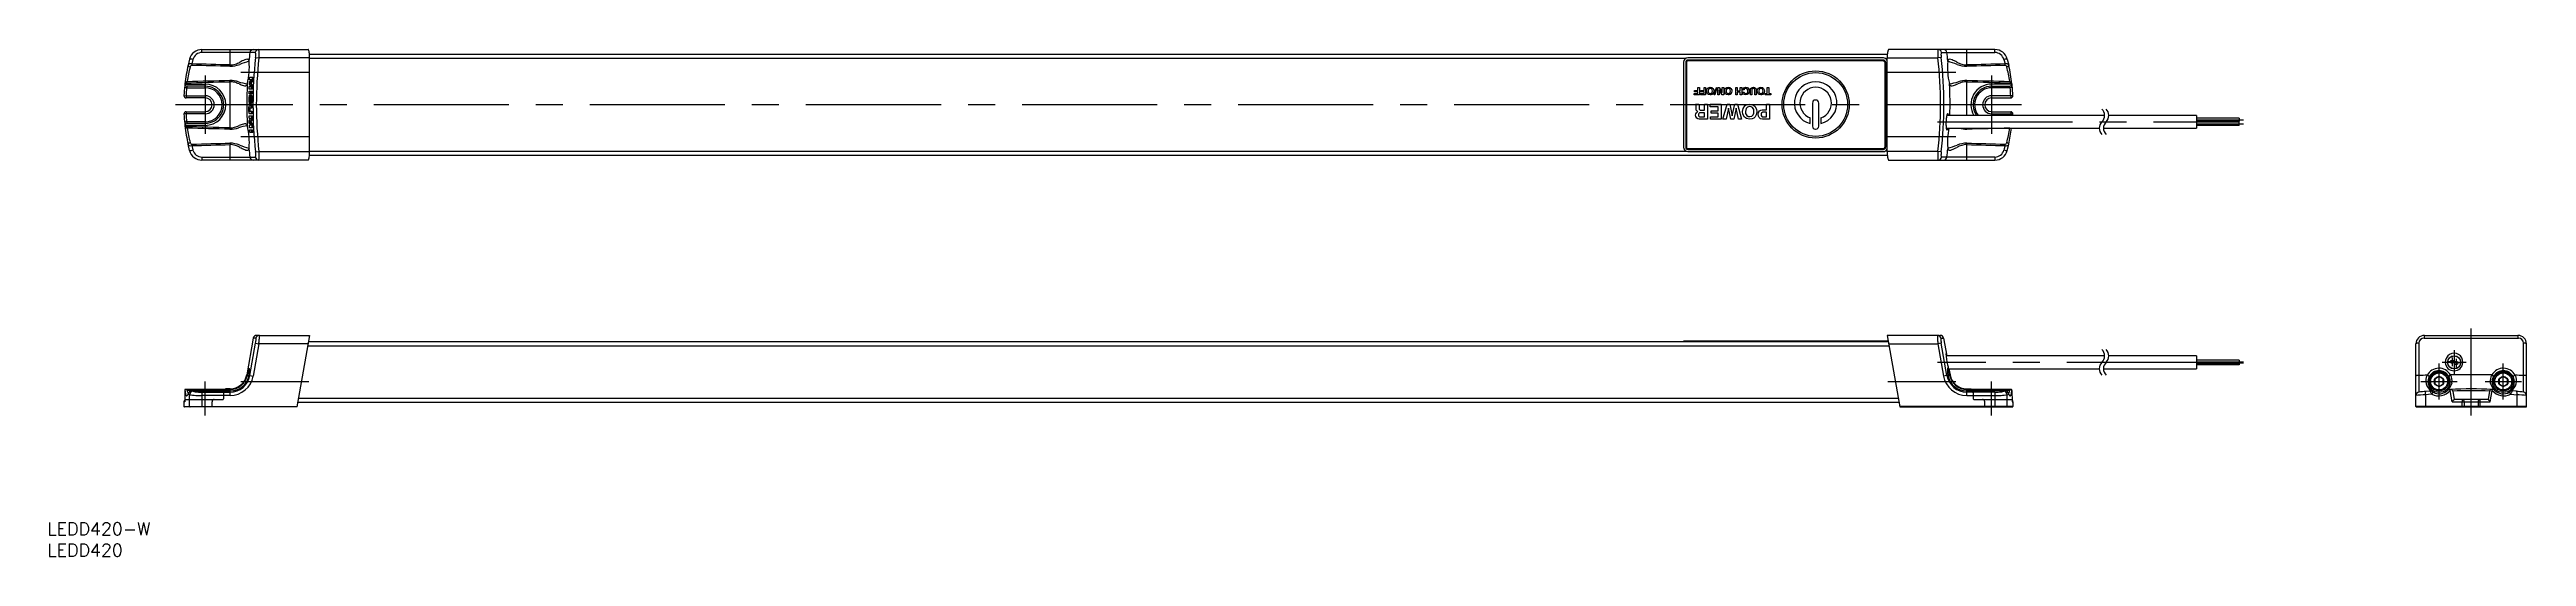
# Model space of a CAD drawing. Extents: x 1 to 583, y 0 to 119.
import ezdxf

# ---------------------------------------------------------------- set-up
doc = ezdxf.new("R2010")
doc.units = 0
doc.linetypes.add('CENTER', pattern=[50.8, 31.75, -6.35, 6.35, -6.35])
doc.linetypes.add('DASHED', pattern=[19.05, 12.7, -6.35])
doc.layers.get('0').update_dxf_attribs({"linetype": 'CONTINUOUS'})
doc.layers.add('CENTER', color=1, linetype='CENTER')
doc.styles.get("Standard").update_dxf_attribs({"font": 'txt.shx', "height": 3, "bigfont": 'bigfont.shx'})

# ---------------------------------------------------------------- blocks, each defined once
blk = doc.blocks.new('*U8')
at = {"color": 7, "linetype": 'CONTINUOUS'}
blk.add_text('LEDD420-W', height=3, dxfattribs=at).set_placement((0, 5))
blk = doc.blocks.new('*U9')
at = {"color": 7, "linetype": 'CONTINUOUS'}
blk.add_text('LEDD420', height=3, dxfattribs=at).set_placement((0, 0))

msp = doc.modelspace()

# ---------------------------------------------------------------- linework, layer by layer
at = {"color": 7, "linetype": 'CONTINUOUS'}
for p, q in [((33.44, 117.03), (33.08, 115.56)), ((34.22, 116.91), (33.96, 115.88)), ((36.34, 119.27), (61.3, 119.27)), ((36.34, 118.56), (36.34, 119.27)), ((48.9, 118.56), (36.34, 118.56)), ((42.95, 115.64), (42.95, 119.27)), ((47.4, 116.51), (47.41, 116.61)), ((47.41, 116.43), (47.4, 116.51)), ((48.96, 117.36), (49.75, 117.27)), ((61.66, 117.27), (49.75, 117.27)), ((61.62, 118.17), (432.6, 118.17)), ((61.66, 95.27), (61.66, 117.27)), ((385.24, 117.17), (61.66, 117.17)), ((431.68, 117.27), (385.68, 117.27)), ((431.68, 116.77), (385.68, 116.77)), ((431.68, 116.57), (385.68, 116.57)), ((432.12, 117.17), (432.56, 117.17)), ((432.56, 117.27), (444.47, 117.27)), ((432.56, 95.27), (432.56, 117.27)), ((457.87, 119.27), (432.91, 119.27)), ((445.25, 117.36), (444.47, 117.27)), ((445.32, 118.56), (457.87, 118.56)), ((446.8, 116.43), (446.81, 116.51)), ((446.81, 116.51), (446.81, 116.61)), ((451.27, 115.64), (451.27, 119.27)), ((457.87, 118.56), (457.87, 119.27)), ((460, 116.91), (460.25, 115.88)), ((460.77, 117.03), (461.13, 115.56)), ((32.35, 111.16), (32.35, 111.13)), ((32.35, 111.13), (37.11, 111.13)), ((33.08, 115.56), (33.08, 115.5)), ((33.08, 115.5), (33.11, 115.45)), ((33.11, 115.45), (33.15, 115.4)), ((33.15, 115.4), (33.2, 115.35)), ((33.2, 115.35), (33.28, 115.3)), ((33.28, 115.3), (33.37, 115.26)), ((33.37, 115.26), (33.46, 115.23)), ((33.46, 115.23), (33.56, 115.2)), ((37.11, 110.27), (37.11, 111.13)), ((42.95, 100.83), (42.95, 111.7)), ((47.5, 111.11), (47.52, 111.6)), ((47.92, 110.54), (47.5, 111.11)), ((47.52, 111.6), (47.99, 112.17)), ((47.55, 112.17), (47.59, 112.75)), ((47.99, 112.17), (47.55, 112.17)), ((47.59, 112.75), (48.29, 112.75)), ((48.08, 111.81), (47.67, 111.36)), ((47.67, 111.36), (48.04, 110.89)), ((47.82, 111.36), (47.67, 111.36)), ((48.23, 111.81), (47.82, 111.36)), ((47.82, 111.36), (48.19, 110.89)), ((48, 109.95), (48.04, 110.89)), ((48.19, 110.89), (48.04, 110.89)), ((48.14, 112.75), (48.08, 111.81)), ((48.23, 111.81), (48.08, 111.81)), ((48.19, 110.89), (48.15, 109.95)), ((48.29, 112.75), (48.23, 111.81)), ((384.68, 116.27), (384.68, 96.27)), ((385.18, 116.27), (385.18, 96.27)), ((385.38, 116.27), (385.38, 96.27)), ((431.98, 116.27), (431.98, 96.27)), ((432.18, 116.27), (432.18, 96.27)), ((451.27, 103.77), (451.27, 111.7)), ((461.86, 111.13), (457.11, 111.13)), ((457.11, 110.27), (457.11, 111.13)), ((460.75, 115.23), (460.65, 115.2)), ((460.85, 115.26), (460.75, 115.23)), ((460.94, 115.3), (460.85, 115.26)), ((461.01, 115.35), (460.94, 115.3)), ((461.07, 115.4), (461.01, 115.35)), ((461.11, 115.45), (461.07, 115.4)), ((461.13, 115.5), (461.11, 115.45)), ((461.13, 115.56), (461.13, 115.5)), ((461.87, 111.16), (461.86, 111.13)), ((32.11, 108.42), (32.61, 108.39)), ((32.61, 108.39), (37.11, 108.39)), ((32.61, 108.39), (32.61, 107.89)), ((37.11, 107.89), (32.61, 107.89)), ((32.8, 110.27), (32.75, 110.27)), ((32.8, 110.27), (37.11, 110.27)), ((37.11, 110.61), (32.84, 110.61)), ((37.11, 108.39), (37.11, 107.89)), ((47.39, 107.74), (47.38, 107.49)), ((47.38, 107.49), (47.4, 106.92)), ((47.38, 105.55), (47.39, 105.67)), ((47.38, 105.11), (47.38, 105.55)), ((47.39, 104.73), (47.38, 105.11)), ((47.43, 108.25), (47.39, 107.94)), ((47.39, 107.94), (47.39, 107.74)), ((47.39, 105.67), (47.41, 105.81)), ((47.4, 106.92), (47.41, 106.78)), ((47.41, 106.78), (47.44, 106.57)), ((47.41, 105.81), (47.42, 105.91)), ((47.42, 108.87), (47.43, 109.5)), ((48.12, 108.87), (47.42, 108.87)), ((47.42, 105.91), (47.49, 106.09)), ((47.43, 109.5), (48.13, 109.5)), ((47.45, 108.39), (47.43, 108.27)), ((47.43, 108.27), (47.43, 108.25)), ((47.44, 106.57), (47.47, 106.51)), ((47.45, 109.95), (47.47, 110.54)), ((48.15, 109.95), (47.45, 109.95)), ((47.48, 108.47), (47.45, 108.39)), ((47.46, 107.57), (47.47, 107.64)), ((47.46, 107.49), (47.46, 107.57)), ((47.46, 107.35), (47.46, 107.49)), ((47.47, 107.23), (47.46, 107.35)), ((47.47, 105.33), (47.46, 105.26)), ((47.46, 105.26), (47.46, 105.19)), ((47.46, 105.19), (47.46, 105.14)), ((47.46, 105.14), (47.46, 105.04)), ((47.46, 105.04), (47.47, 104.98)), ((47.47, 110.54), (47.92, 110.54)), ((47.47, 107.64), (47.48, 107.77)), ((47.49, 107.13), (47.47, 107.23)), ((47.47, 106.51), (47.52, 106.44)), ((47.49, 105.43), (47.47, 105.33)), ((47.47, 104.98), (47.47, 104.92)), ((47.47, 104.92), (47.49, 104.84)), ((47.62, 104.92), (47.47, 104.92)), ((47.56, 108.54), (47.48, 108.47)), ((47.48, 107.77), (47.49, 107.84)), ((47.49, 107.84), (47.52, 107.89)), ((47.51, 107.11), (47.49, 107.13)), ((47.49, 106.09), (47.55, 106.13)), ((47.52, 105.48), (47.49, 105.43)), ((47.64, 105.43), (47.49, 105.43)), ((47.49, 104.84), (47.5, 104.79)), ((47.54, 107.11), (47.51, 107.11)), ((47.52, 107.89), (47.55, 107.9)), ((47.52, 106.44), (47.56, 106.44)), ((47.52, 106.44), (47.69, 106.44)), ((47.55, 105.49), (47.52, 105.48)), ((47.56, 107.14), (47.54, 107.11)), ((47.57, 107.9), (47.55, 107.9)), ((47.55, 106.13), (48.08, 106.13)), ((48.09, 105.49), (47.55, 105.49)), ((47.56, 108.54), (47.58, 108.54)), ((47.58, 107.21), (47.56, 107.14)), ((47.56, 106.44), (47.6, 106.48)), ((47.57, 107.9), (47.58, 108.54)), ((47.64, 107.9), (47.57, 107.9)), ((47.58, 108.54), (47.73, 108.54)), ((47.59, 107.32), (47.58, 107.21)), ((47.62, 107.63), (47.59, 107.32)), ((47.6, 106.48), (47.63, 106.58)), ((47.62, 107.59), (47.61, 107.49)), ((47.62, 105.33), (47.61, 105.26)), ((47.61, 105.26), (47.61, 105.19)), ((47.61, 105.19), (47.61, 105.14)), ((47.61, 105.14), (47.61, 105.04)), ((47.61, 105.04), (47.62, 104.97)), ((47.65, 107.94), (47.62, 107.63)), ((47.63, 107.79), (47.62, 107.69)), ((47.62, 107.69), (47.62, 107.59)), ((47.64, 105.43), (47.62, 105.33)), ((47.62, 104.97), (47.62, 104.92)), ((47.62, 104.92), (47.64, 104.84)), ((47.63, 106.58), (47.66, 106.75)), ((47.67, 105.48), (47.64, 105.43)), ((47.64, 104.84), (47.66, 104.79)), ((47.67, 108.15), (47.65, 107.94)), ((47.66, 106.75), (47.69, 107.03)), ((47.71, 108.37), (47.67, 108.15)), ((47.71, 106.44), (47.67, 106.44)), ((47.7, 105.49), (47.67, 105.48)), ((47.69, 107.03), (47.73, 107.52)), ((47.69, 107.03), (47.78, 107.03)), ((47.75, 108.46), (47.71, 108.37)), ((47.75, 106.48), (47.71, 106.44)), ((47.73, 108.54), (47.73, 108.41)), ((47.73, 107.52), (47.74, 107.6)), ((47.73, 107.52), (47.87, 107.53)), ((47.74, 107.67), (47.75, 107.74)), ((47.74, 107.6), (47.74, 107.67)), ((47.8, 108.49), (47.75, 108.46)), ((47.75, 107.74), (47.77, 107.81)), ((47.78, 106.57), (47.75, 106.48)), ((47.77, 107.81), (47.82, 107.85)), ((47.83, 107.19), (47.78, 107.15)), ((47.78, 107.15), (47.78, 106.54)), ((47.79, 106.54), (47.78, 106.54)), ((47.79, 106.54), (47.86, 106.61)), ((47.95, 106.54), (47.79, 106.54)), ((47.8, 108.87), (47.82, 109.5)), ((47.83, 108.49), (47.8, 108.49)), ((47.96, 108.49), (47.8, 108.49)), ((47.82, 107.85), (47.85, 107.79)), ((47.85, 108.47), (47.83, 108.49)), ((47.85, 107.25), (47.83, 107.19)), ((47.85, 108.87), (47.87, 109.5)), ((47.89, 108.39), (47.85, 108.47)), ((47.85, 107.79), (47.86, 107.71)), ((47.86, 107.31), (47.85, 107.25)), ((47.86, 107.71), (47.87, 107.64)), ((47.87, 107.43), (47.86, 107.37)), ((47.86, 107.37), (47.86, 107.31)), ((47.86, 106.61), (47.89, 106.69)), ((47.87, 107.64), (47.87, 107.57)), ((47.87, 107.57), (47.87, 107.5)), ((47.87, 107.5), (47.87, 107.43)), ((47.89, 108.39), (48.04, 108.39)), ((47.89, 108.38), (47.89, 108.39)), ((47.92, 108.23), (47.89, 108.38)), ((47.89, 108.38), (48.04, 108.38)), ((47.89, 106.69), (47.91, 106.8)), ((47.91, 106.81), (47.94, 107.1)), ((47.91, 106.8), (47.91, 106.81)), ((47.91, 106.81), (48.06, 106.81)), ((47.91, 106.8), (48.06, 106.8)), ((47.94, 108.03), (47.92, 108.23)), ((47.93, 105.49), (47.93, 106.13)), ((47.95, 107.78), (47.94, 108.03)), ((47.94, 107.1), (47.95, 107.5)), ((47.95, 107.5), (47.95, 107.78)), ((47.95, 107.5), (48.1, 107.5)), ((48.01, 106.61), (47.95, 106.54)), ((47.98, 109.5), (47.96, 108.87)), ((47.96, 108.49), (48, 108.47)), ((48, 108.47), (48.04, 108.39)), ((48.04, 106.69), (48.01, 106.61)), ((48.04, 108.39), (48.04, 108.38)), ((48.04, 108.38), (48.07, 108.24)), ((48.06, 106.8), (48.04, 106.69)), ((48.09, 107.1), (48.06, 106.81)), ((48.06, 106.81), (48.06, 106.8)), ((48.07, 108.24), (48.09, 108.03)), ((48.08, 106.13), (48.09, 105.49)), ((48.09, 108.03), (48.1, 107.79)), ((48.1, 107.5), (48.09, 107.1)), ((48.1, 107.79), (48.1, 107.5)), ((48.13, 109.5), (48.12, 108.87)), ((387.18, 108.6), (387.18, 108.89)), ((387.18, 108.89), (388.04, 108.89)), ((388.4, 108.6), (387.18, 108.6)), ((387.28, 109.31), (387.28, 109.59)), ((387.28, 109.59), (388.04, 109.59)), ((388.04, 109.31), (387.28, 109.31)), ((387.5, 106.25), (387.5, 106.39)), ((387.5, 106.39), (388.26, 106.39)), ((387.57, 106.16), (387.5, 106.25)), ((387.61, 106), (387.57, 106.16)), ((387.65, 105.14), (387.61, 106)), ((387.68, 105.01), (387.65, 105.14)), ((387.87, 104.8), (387.68, 105.01)), ((388.04, 109.59), (388.04, 110.36)), ((388.04, 110.36), (388.4, 110.36)), ((388.04, 108.89), (388.04, 109.31)), ((388.26, 106.39), (388.33, 106.16)), ((388.33, 106.16), (388.36, 105.98)), ((388.36, 105.98), (388.36, 105.44)), ((388.36, 105.44), (388.37, 105.26)), ((388.37, 105.26), (388.42, 105.12)), ((388.4, 110.36), (388.4, 108.6)), ((388.42, 105.12), (388.5, 105.04)), ((388.5, 105.04), (388.6, 105)), ((388.6, 105), (388.78, 104.98)), ((388.63, 108.6), (388.63, 108.89)), ((388.63, 108.89), (389.5, 108.89)), ((389.85, 108.6), (388.63, 108.6)), ((388.73, 109.31), (388.73, 109.59)), ((388.73, 109.59), (389.5, 109.59)), ((389.5, 109.31), (388.73, 109.31)), ((388.78, 104.98), (389.64, 104.98)), ((389.5, 109.59), (389.5, 110.36)), ((389.5, 110.36), (389.85, 110.36)), ((389.5, 108.89), (389.5, 109.31)), ((389.64, 104.98), (389.64, 106.39)), ((389.64, 106.39), (390.34, 106.39)), ((389.85, 110.36), (389.85, 108.6)), ((390.12, 109.5), (390.18, 109.87)), ((390.15, 109.2), (390.12, 109.5)), ((390.33, 108.87), (390.15, 109.2)), ((390.18, 109.87), (390.4, 110.19)), ((390.56, 108.68), (390.33, 108.87)), ((390.34, 106.39), (390.34, 102.86)), ((390.4, 110.19), (390.66, 110.34)), ((390.54, 109.87), (390.45, 109.51)), ((390.45, 109.51), (390.48, 109.26)), ((390.48, 109.26), (390.6, 109.05)), ((390.7, 110.04), (390.54, 109.87)), ((390.94, 108.6), (390.56, 108.68)), ((390.6, 109.05), (390.77, 108.94)), ((390.66, 110.34), (390.95, 110.39)), ((390.93, 110.1), (390.7, 110.04)), ((390.77, 108.94), (390.96, 108.91)), ((390.92, 105.81), (390.92, 106.39)), ((390.92, 106.39), (393.52, 106.39)), ((392.81, 105.81), (390.92, 105.81)), ((391.13, 110.07), (390.93, 110.1)), ((391.1, 108.61), (390.94, 108.6)), ((390.95, 110.39), (391.34, 110.31)), ((390.96, 108.91), (391.2, 108.96)), ((391.26, 108.65), (391.1, 108.61)), ((391.3, 109.96), (391.13, 110.07)), ((391.14, 104.27), (391.14, 104.84)), ((391.14, 104.84), (392.81, 104.84)), ((391.2, 108.96), (391.37, 109.13)), ((391.4, 108.72), (391.26, 108.65)), ((391.43, 109.75), (391.3, 109.96)), ((391.34, 110.31), (391.58, 110.12)), ((391.37, 109.13), (391.44, 109.31)), ((391.59, 108.88), (391.4, 108.72)), ((391.46, 109.5), (391.43, 109.75)), ((391.44, 109.31), (391.46, 109.5)), ((391.58, 110.12), (391.76, 109.79)), ((391.73, 109.13), (391.59, 108.88)), ((391.79, 109.49), (391.73, 109.13)), ((391.76, 109.79), (391.79, 109.49)), ((391.89, 108.64), (392.39, 110.36)), ((392.03, 108.64), (391.89, 108.64)), ((392.53, 110.36), (392.03, 108.64)), ((392.39, 110.36), (392.53, 110.36)), ((392.7, 108.6), (392.7, 110.36)), ((392.7, 110.36), (393.05, 110.36)), ((393.05, 108.6), (392.7, 108.6)), ((392.81, 104.84), (392.81, 105.81)), ((393.05, 110.36), (393.75, 109.12)), ((393.75, 108.6), (393.05, 109.8)), ((393.05, 109.8), (393.05, 108.6)), ((393.52, 106.39), (393.52, 102.86)), ((393.75, 109.12), (393.75, 110.36)), ((393.75, 110.36), (394.11, 110.36)), ((394.11, 108.6), (393.75, 108.6)), ((393.95, 102.86), (394.92, 106.39)), ((394.11, 110.36), (394.11, 108.6)), ((394.35, 109.5), (394.41, 109.87)), ((394.39, 109.2), (394.35, 109.5)), ((394.56, 108.87), (394.39, 109.2)), ((394.41, 109.87), (394.63, 110.19)), ((394.8, 108.68), (394.56, 108.87)), ((394.63, 110.19), (394.89, 110.34)), ((394.77, 109.87), (394.68, 109.51)), ((394.68, 109.51), (394.71, 109.26)), ((395.24, 105.5), (394.7, 102.86)), ((394.71, 109.26), (394.84, 109.05)), ((394.94, 110.04), (394.77, 109.87)), ((395.17, 108.6), (394.8, 108.68)), ((394.84, 109.05), (395, 108.94)), ((394.89, 110.34), (395.19, 110.39)), ((394.92, 106.39), (395.56, 106.39)), ((395.17, 110.1), (394.94, 110.04)), ((395, 108.94), (395.19, 108.91)), ((395.36, 110.07), (395.17, 110.1)), ((395.33, 108.61), (395.17, 108.6)), ((395.19, 110.39), (395.57, 110.31)), ((395.19, 108.91), (395.43, 108.96)), ((395.76, 102.86), (395.24, 105.5)), ((395.49, 108.65), (395.33, 108.61)), ((395.53, 109.96), (395.36, 110.07)), ((395.43, 108.96), (395.6, 109.13)), ((395.64, 108.72), (395.49, 108.65)), ((395.66, 109.75), (395.53, 109.96)), ((395.56, 106.39), (396.14, 103.67)), ((395.57, 110.31), (395.81, 110.12)), ((395.6, 109.13), (395.67, 109.31)), ((395.82, 108.88), (395.64, 108.72)), ((395.69, 109.5), (395.66, 109.75)), ((395.67, 109.31), (395.69, 109.5)), ((395.81, 110.12), (395.99, 109.79)), ((395.97, 109.13), (395.82, 108.88)), ((396.03, 109.49), (395.97, 109.13)), ((395.99, 109.79), (396.03, 109.49)), ((396.14, 103.67), (396.72, 106.39)), ((397.03, 105.47), (396.51, 102.86)), ((396.72, 106.39), (397.36, 106.39)), ((396.93, 108.6), (396.93, 110.36)), ((396.93, 110.36), (397.28, 110.36)), ((397.28, 108.6), (396.93, 108.6)), ((397.57, 102.86), (397.03, 105.47)), ((397.28, 110.36), (397.28, 109.55)), ((397.28, 109.55), (397.99, 109.55)), ((397.99, 109.26), (397.28, 109.26)), ((397.28, 109.26), (397.28, 108.6)), ((397.36, 106.39), (398.32, 102.86)), ((397.99, 109.55), (397.99, 110.36)), ((397.99, 110.36), (398.34, 110.36)), ((397.99, 108.6), (397.99, 109.26)), ((398.34, 108.6), (397.99, 108.6)), ((398.34, 110.36), (398.34, 108.6)), ((398.54, 104.65), (398.67, 105.41)), ((398.58, 109.75), (398.66, 110.05)), ((398.93, 109.75), (398.58, 109.75)), ((398.62, 108.99), (398.58, 109.22)), ((398.58, 109.22), (398.92, 109.22)), ((398.76, 108.8), (398.62, 108.99)), ((398.66, 110.05), (398.82, 110.24)), ((398.67, 105.41), (399.11, 106.04)), ((399.01, 108.65), (398.76, 108.8)), ((398.82, 110.24), (399.1, 110.36)), ((398.92, 109.22), (398.97, 109.07)), ((398.95, 109.88), (398.93, 109.75)), ((399.02, 109.98), (398.95, 109.88)), ((398.97, 109.07), (399.08, 108.96)), ((399.31, 108.6), (399.01, 108.65)), ((399.16, 110.07), (399.02, 109.98)), ((399.08, 108.96), (399.19, 108.9)), ((399.1, 110.36), (399.34, 110.39)), ((399.11, 106.04), (399.62, 106.34)), ((399.32, 110.1), (399.16, 110.07)), ((399.19, 108.9), (399.31, 108.89)), ((399.38, 105.4), (399.21, 104.67)), ((399.31, 108.89), (399.6, 109)), ((399.6, 108.65), (399.31, 108.6)), ((399.5, 110.06), (399.32, 110.1)), ((399.34, 110.39), (399.7, 110.3)), ((399.72, 105.74), (399.38, 105.4)), ((399.65, 109.94), (399.5, 110.06)), ((399.6, 109), (399.7, 109.13)), ((399.9, 108.86), (399.6, 108.65)), ((399.62, 106.34), (400.22, 106.43)), ((399.75, 109.73), (399.65, 109.94)), ((399.7, 110.3), (399.97, 110.05)), ((399.7, 109.13), (399.75, 109.28)), ((400.18, 105.86), (399.72, 105.74)), ((399.77, 109.5), (399.75, 109.73)), ((399.75, 109.28), (399.77, 109.5)), ((400.05, 109.11), (399.9, 108.86)), ((399.97, 110.05), (400.07, 109.77)), ((400.1, 109.48), (400.05, 109.11)), ((400.07, 109.77), (400.1, 109.48)), ((400.57, 105.8), (400.18, 105.86)), ((400.22, 106.43), (400.98, 106.27)), ((400.39, 109.84), (400.44, 110.06)), ((400.39, 108.6), (400.39, 109.84)), ((400.74, 108.6), (400.39, 108.6)), ((400.44, 110.06), (400.55, 110.21)), ((400.55, 110.21), (400.84, 110.36)), ((400.91, 105.59), (400.57, 105.8)), ((400.77, 109.94), (400.74, 109.83)), ((400.74, 109.83), (400.74, 108.6)), ((400.81, 109.99), (400.77, 109.94)), ((400.97, 110.07), (400.81, 109.99)), ((400.84, 110.36), (401.1, 110.39)), ((401.17, 105.15), (400.91, 105.59)), ((401.09, 110.08), (400.97, 110.07)), ((400.98, 106.27), (401.47, 105.9)), ((401.19, 110.07), (401.09, 110.08)), ((401.1, 110.39), (401.36, 110.34)), ((401.23, 104.65), (401.17, 105.15)), ((401.28, 110.03), (401.19, 110.07)), ((401.37, 109.94), (401.28, 110.03)), ((401.36, 110.34), (401.59, 110.19)), ((401.41, 109.83), (401.37, 109.94)), ((401.41, 108.6), (401.41, 109.83)), ((401.76, 108.6), (401.41, 108.6)), ((401.47, 105.9), (401.82, 105.23)), ((401.59, 110.19), (401.71, 110.02)), ((401.71, 110.02), (401.76, 109.82)), ((401.76, 109.82), (401.76, 108.6)), ((401.82, 105.23), (401.9, 104.64)), ((402.02, 109.5), (402.09, 109.87)), ((402.06, 109.2), (402.02, 109.5)), ((402.23, 108.87), (402.06, 109.2)), ((402.09, 109.87), (402.3, 110.19)), ((402.47, 108.68), (402.23, 108.87)), ((402.3, 110.19), (402.56, 110.34)), ((402.44, 109.87), (402.35, 109.51)), ((402.35, 109.51), (402.39, 109.26)), ((402.39, 109.26), (402.51, 109.05)), ((402.61, 110.04), (402.44, 109.87)), ((402.85, 108.6), (402.47, 108.68)), ((402.51, 109.05), (402.67, 108.94)), ((402.56, 110.34), (402.86, 110.39)), ((402.56, 104.81), (402.85, 105.03)), ((402.84, 110.1), (402.61, 110.04)), ((402.67, 108.94), (402.87, 108.91)), ((403.04, 110.07), (402.84, 110.1)), ((403.01, 108.61), (402.85, 108.6)), ((402.85, 105.03), (403.19, 105.11)), ((402.86, 110.39), (403.24, 110.31)), ((402.87, 108.91), (403.1, 108.96)), ((403.16, 108.65), (403.01, 108.61)), ((403.2, 109.96), (403.04, 110.07)), ((403.1, 108.96), (403.28, 109.13)), ((403.31, 108.72), (403.16, 108.65)), ((403.19, 105.11), (404.19, 105.11)), ((403.33, 109.75), (403.2, 109.96)), ((403.24, 110.31), (403.49, 110.12)), ((403.28, 109.13), (403.35, 109.31)), ((403.5, 108.88), (403.31, 108.72)), ((403.37, 109.5), (403.33, 109.75)), ((403.35, 109.31), (403.37, 109.5)), ((403.49, 110.12), (403.66, 109.79)), ((403.64, 109.13), (403.5, 108.88)), ((403.7, 109.49), (403.64, 109.13)), ((403.66, 109.79), (403.7, 109.49)), ((403.83, 108.6), (403.83, 108.89)), ((403.83, 108.89), (404.34, 108.89)), ((405.22, 108.6), (403.83, 108.6)), ((404.19, 105.11), (404.19, 106.39)), ((404.19, 106.39), (404.89, 106.39)), ((404.34, 108.89), (404.34, 110.36)), ((404.34, 110.36), (404.69, 110.36)), ((404.69, 110.36), (404.69, 108.89)), ((404.69, 108.89), (405.22, 108.89)), ((404.89, 106.39), (404.89, 102.86)), ((405.22, 108.89), (405.22, 108.6)), ((414.98, 106.67), (414.98, 101.22)), ((415.78, 107.37), (415.68, 107.37)), ((416.48, 101.22), (416.48, 106.67)), ((457.11, 110.61), (461.38, 110.61)), ((461.42, 110.27), (457.11, 110.27)), ((461.6, 108.39), (457.11, 108.39)), ((457.11, 108.39), (457.11, 107.89)), ((457.11, 107.89), (461.6, 107.89)), ((461.42, 110.27), (461.47, 110.27)), ((462.1, 108.42), (461.6, 108.39)), ((461.6, 108.39), (461.6, 107.89)), ((32.61, 104.14), (32.11, 104.12)), ((32.35, 101.4), (32.35, 101.37)), ((37.11, 101.4), (32.35, 101.4)), ((32.61, 104.64), (32.61, 104.14)), ((32.61, 104.64), (37.11, 104.64)), ((37.11, 104.14), (32.61, 104.14)), ((32.75, 102.26), (32.8, 102.27)), ((37.11, 102.27), (32.8, 102.27)), ((32.84, 101.92), (37.11, 101.92)), ((37.11, 104.64), (37.11, 104.14)), ((37.11, 102.27), (37.11, 101.4)), ((47.01, 101.32), (47, 101.4)), ((47.02, 101.25), (47.01, 101.32)), ((47.39, 104.72), (47.39, 104.73)), ((47.41, 104.52), (47.39, 104.72)), ((47.43, 104.37), (47.41, 104.52)), ((47.43, 103.08), (47.42, 103.66)), ((47.42, 103.66), (48.12, 103.66)), ((47.46, 104.25), (47.43, 104.37)), ((47.43, 103.08), (47.87, 103.08)), ((47.45, 102.51), (47.87, 103.08)), ((47.47, 102.01), (47.45, 102.51)), ((47.49, 104.18), (47.46, 104.25)), ((47.93, 101.45), (47.47, 102.01)), ((47.57, 104.11), (47.49, 104.18)), ((47.5, 104.79), (47.56, 104.75)), ((47.93, 101.45), (47.5, 101.44)), ((47.52, 100.86), (47.5, 101.44)), ((48.23, 100.86), (47.52, 100.86)), ((47.59, 99.78), (47.55, 100.41)), ((47.55, 100.41), (48.25, 100.41)), ((47.56, 104.75), (48.09, 104.75)), ((48.11, 104.11), (47.57, 104.11)), ((48.29, 99.78), (47.59, 99.78)), ((47.99, 102.72), (47.62, 102.26)), ((47.62, 102.26), (48.03, 101.8)), ((47.77, 102.26), (47.62, 102.26)), ((47.66, 104.79), (47.71, 104.75)), ((48.14, 102.72), (47.77, 102.26)), ((47.77, 102.26), (48.18, 101.8)), ((47.93, 100.41), (47.97, 99.78)), ((47.94, 104.75), (47.95, 104.11)), ((47.96, 103.66), (47.99, 102.72)), ((48.02, 99.78), (47.98, 100.41)), ((48.14, 102.72), (47.99, 102.72)), ((48.03, 101.8), (48.07, 100.86)), ((48.18, 101.8), (48.03, 101.8)), ((48.09, 104.75), (48.11, 104.11)), ((48.1, 100.41), (48.14, 99.78)), ((48.12, 103.66), (48.14, 102.72)), ((48.18, 101.8), (48.23, 100.86)), ((48.25, 100.41), (48.29, 99.78)), ((387.52, 103.84), (387.56, 104.13)), ((387.57, 103.47), (387.52, 103.84)), ((387.56, 104.13), (387.69, 104.39)), ((387.81, 103.08), (387.57, 103.47)), ((387.69, 104.39), (388.05, 104.69)), ((388.04, 102.93), (387.81, 103.08)), ((388.05, 104.69), (387.87, 104.8)), ((388.38, 102.86), (388.04, 102.93)), ((388.21, 104.03), (388.18, 103.87)), ((388.18, 103.87), (388.21, 103.68)), ((388.28, 104.18), (388.21, 104.03)), ((388.21, 103.68), (388.32, 103.52)), ((388.42, 104.34), (388.28, 104.18)), ((388.32, 103.52), (388.45, 103.45)), ((390.34, 102.86), (388.38, 102.86)), ((388.62, 104.4), (388.42, 104.34)), ((388.45, 103.45), (388.6, 103.43)), ((388.6, 103.43), (389.64, 103.43)), ((389.64, 104.4), (388.62, 104.4)), ((389.64, 103.43), (389.64, 104.4)), ((391, 102.86), (391, 103.43)), ((391, 103.43), (392.81, 103.43)), ((393.52, 102.86), (391, 102.86)), ((392.81, 104.27), (391.14, 104.27)), ((392.81, 103.43), (392.81, 104.27)), ((394.7, 102.86), (393.95, 102.86)), ((396.51, 102.86), (395.76, 102.86)), ((398.32, 102.86), (397.57, 102.86)), ((398.62, 104.06), (398.54, 104.65)), ((398.97, 103.39), (398.62, 104.06)), ((399.44, 103.02), (398.97, 103.39)), ((399.21, 104.67), (399.27, 104.18)), ((399.27, 104.18), (399.52, 103.75)), ((400.19, 102.86), (399.44, 103.02)), ((399.52, 103.75), (399.85, 103.54)), ((399.85, 103.54), (400.23, 103.48)), ((400.83, 102.95), (400.19, 102.86)), ((400.23, 103.48), (400.7, 103.58)), ((400.7, 103.58), (401.05, 103.91)), ((401.19, 103.14), (400.83, 102.95)), ((401.05, 103.91), (401.2, 104.27)), ((401.5, 103.41), (401.19, 103.14)), ((401.2, 104.27), (401.23, 104.65)), ((401.78, 103.92), (401.5, 103.41)), ((401.9, 104.64), (401.78, 103.92)), ((402.25, 103.98), (402.32, 104.43)), ((402.29, 103.6), (402.25, 103.98)), ((402.43, 103.25), (402.29, 103.6)), ((402.32, 104.43), (402.56, 104.81)), ((402.79, 102.95), (402.43, 103.25)), ((403.27, 102.86), (402.79, 102.95)), ((402.93, 104.12), (402.91, 103.93)), ((402.91, 103.93), (402.94, 103.72)), ((403.03, 104.34), (402.93, 104.12)), ((402.94, 103.72), (403.05, 103.54)), ((403.14, 104.46), (403.03, 104.34)), ((403.05, 103.54), (403.19, 103.46)), ((403.23, 104.52), (403.14, 104.46)), ((403.19, 103.46), (403.35, 103.43)), ((403.33, 104.53), (403.23, 104.52)), ((404.89, 102.86), (403.27, 102.86)), ((404.19, 104.53), (403.33, 104.53)), ((403.35, 103.43), (404.19, 103.43)), ((404.19, 103.43), (404.19, 104.53)), ((414.48, 101.83), (414.48, 103.19)), ((415.68, 100.52), (415.78, 100.52)), ((416.98, 103.19), (416.98, 101.83)), ((446.44, 100.77), (482.4, 100.77)), ((483.66, 103.77), (446.56, 103.77)), ((457.11, 104.64), (457.11, 104.14)), ((457.11, 104.64), (461.6, 104.64)), ((457.11, 104.14), (461.6, 104.14)), ((461.6, 104.64), (461.6, 104.14)), ((461.6, 104.14), (462.1, 104.12)), ((483.4, 100.77), (505.31, 100.77)), ((505.31, 103.77), (484.66, 103.77)), ((505.31, 103.77), (505.31, 100.77)), ((515.31, 103.14), (505.31, 103.14)), ((515.31, 102.34), (505.31, 102.34)), ((515.31, 102.19), (505.31, 102.19)), ((515.31, 101.39), (505.31, 101.39)), ((515.31, 103.14), (515.31, 102.34)), ((515.31, 101.39), (515.31, 102.19)), ((33.08, 97.03), (33.11, 97.08)), ((33.08, 96.98), (33.08, 97.03)), ((33.44, 95.51), (33.08, 96.98)), ((33.11, 97.08), (33.15, 97.14)), ((33.15, 97.14), (33.2, 97.19)), ((33.2, 97.19), (33.28, 97.24)), ((33.28, 97.24), (33.37, 97.28)), ((33.37, 97.28), (33.46, 97.31)), ((33.46, 97.31), (33.56, 97.33)), ((33.96, 96.66), (34.22, 95.63)), ((36.34, 93.97), (48.9, 93.97)), ((36.34, 93.97), (36.34, 93.27)), ((61.3, 93.27), (36.34, 93.27)), ((42.95, 93.27), (42.95, 96.9)), ((47.41, 96.1), (47.4, 96.02)), ((47.4, 96.02), (47.41, 95.93)), ((48.96, 95.18), (49.75, 95.27)), ((49.75, 95.27), (61.66, 95.27)), ((432.6, 94.37), (61.62, 94.37)), ((61.66, 95.37), (385.24, 95.37)), ((385.68, 95.97), (431.68, 95.97)), ((385.68, 95.77), (431.68, 95.77)), ((385.68, 95.27), (431.68, 95.27)), ((432.56, 95.37), (432.12, 95.37)), ((444.47, 95.27), (432.56, 95.27)), ((432.91, 93.27), (457.87, 93.27)), ((445.25, 95.18), (444.47, 95.27)), ((457.87, 93.97), (445.32, 93.97)), ((446.8, 96.1), (446.81, 96.02)), ((446.81, 96.02), (446.81, 95.93)), ((451.27, 93.27), (451.27, 96.9)), ((457.87, 93.97), (457.87, 93.27)), ((460.25, 96.66), (460, 95.63)), ((460.75, 97.31), (460.65, 97.33)), ((460.85, 97.28), (460.75, 97.31)), ((460.77, 95.51), (461.13, 96.98)), ((460.94, 97.24), (460.85, 97.28)), ((461.01, 97.19), (460.94, 97.24)), ((461.07, 97.14), (461.01, 97.19)), ((461.11, 97.08), (461.07, 97.14)), ((461.13, 97.03), (461.11, 97.08)), ((461.13, 96.98), (461.13, 97.03)), ((48.41, 51.36), (46.88, 42.72)), ((47.62, 42.59), (48.96, 50.16)), ((49.03, 51.36), (48.41, 51.36)), ((49.74, 50.02), (48.41, 42.45)), ((48.96, 50.16), (49.74, 50.02)), ((49.81, 52.02), (49.19, 52.02)), ((61.3, 50.02), (49.74, 50.02)), ((49.81, 52.02), (61.66, 52.02)), ((61.66, 52.02), (58.69, 35.17)), ((61.23, 49.57), (432.99, 49.57)), ((61.4, 50.57), (432.81, 50.57)), ((432.68, 50.67), (384.68, 50.67)), ((384.68, 50.67), (384.68, 50.57)), ((385.68, 50.57), (385.68, 50.67)), ((431.68, 50.67), (431.68, 50.57)), ((444.41, 52.02), (432.56, 52.02)), ((432.56, 52.02), (435.53, 35.17)), ((432.68, 50.57), (432.68, 50.67)), ((432.91, 50.02), (444.47, 50.02)), ((444.41, 52.02), (445.02, 52.02)), ((445.26, 50.16), (444.47, 50.02)), ((444.47, 50.02), (445.81, 42.45)), ((445.19, 51.36), (445.81, 51.36)), ((446.59, 42.59), (445.26, 50.16)), ((445.81, 51.36), (446.55, 47.17)), ((483.66, 47.17), (446.41, 47.17)), ((505.31, 47.17), (484.66, 47.17)), ((505.31, 47.17), (505.31, 44.17)), ((556.85, 35.27), (556.85, 50.02)), ((557.55, 50.16), (557.55, 38.67)), ((558.76, 51.36), (580.94, 51.36)), ((558.85, 52.02), (580.85, 52.02)), ((582.14, 38.67), (582.14, 50.16)), ((582.85, 35.27), (582.85, 50.02)), ((47, 42.7), (46.88, 42.72)), ((47.01, 42.65), (47, 42.7)), ((47.03, 42.6), (47.01, 42.65)), ((47.07, 42.55), (47.03, 42.6)), ((47.13, 42.5), (47.07, 42.55)), ((47.21, 42.46), (47.13, 42.5)), ((47.29, 42.42), (47.21, 42.46)), ((47.36, 42.4), (47.29, 42.42)), ((47.62, 42.59), (47.41, 42.63)), ((47.62, 42.59), (48.41, 42.45)), ((446.59, 42.59), (445.81, 42.45)), ((446.59, 42.59), (446.81, 42.63)), ((446.85, 42.4), (446.92, 42.42)), ((446.89, 42.41), (446.92, 42.42)), ((446.92, 42.42), (447.01, 42.46)), ((446.95, 44.17), (482.4, 44.17)), ((447.01, 42.46), (447.08, 42.5)), ((447.08, 44.17), (447.33, 42.72)), ((447.08, 42.5), (447.14, 42.55)), ((447.14, 42.55), (447.18, 42.6)), ((447.18, 42.6), (447.21, 42.65)), ((447.21, 42.7), (447.33, 42.72)), ((447.21, 42.65), (447.21, 42.7)), ((483.4, 44.17), (505.31, 44.17)), ((515.31, 46.22), (505.31, 46.22)), ((515.31, 45.42), (505.31, 45.42)), ((515.31, 45.12), (505.31, 45.12)), ((515.31, 46.22), (515.31, 45.12)), ((562.3, 42.32), (561.3, 41.74)), ((561.3, 41.74), (561.3, 40.59)), ((563.3, 41.74), (562.3, 42.32)), ((563.3, 40.59), (563.3, 41.74)), ((563.76, 45.74), (564.3, 45.65)), ((567.4, 45.65), (567.9, 45.74)), ((577.4, 42.32), (576.4, 41.74)), ((576.4, 41.74), (576.4, 40.59)), ((578.4, 41.74), (577.4, 42.32)), ((578.4, 40.59), (578.4, 41.74)), ((32.11, 36.42), (32.11, 35.27)), ((32.11, 36.42), (32.11, 35.27)), ((32.29, 36.42), (32.11, 36.42)), ((32.11, 36.42), (32.11, 36.42)), ((32.11, 35.27), (58.7, 35.27)), ((32.11, 35.27), (32.11, 35.27)), ((58.69, 35.17), (32.21, 35.17)), ((32.21, 35.17), (32.21, 35.17)), ((32.34, 39.08), (32.29, 36.42)), ((32.35, 39.3), (32.34, 39.3)), ((32.34, 39.3), (32.35, 39.3)), ((37.11, 39.3), (32.35, 39.3)), ((33.44, 38.06), (33.08, 38.2)), ((33.44, 35.27), (33.44, 38.06)), ((33.96, 38.96), (42.95, 38.98)), ((33.96, 38.96), (34.21, 38.86)), ((36.34, 38.67), (36.34, 35.17)), ((36.34, 38.67), (42.95, 38.67)), ((42.95, 37.87), (36.34, 37.87)), ((42.95, 39.42), (41.91, 39.42)), ((42.95, 39.27), (42.95, 39.42)), ((42.95, 37.87), (42.95, 38.98)), ((58.88, 36.27), (435.33, 36.27)), ((59.06, 37.27), (435.16, 37.27)), ((462.11, 35.27), (435.51, 35.27)), ((435.53, 35.17), (462.01, 35.17)), ((451.27, 39.42), (452.31, 39.42)), ((451.27, 39.27), (451.27, 39.42)), ((451.27, 37.87), (451.27, 38.98)), ((460.26, 38.96), (451.27, 38.98)), ((457.87, 38.67), (451.27, 38.67)), ((451.27, 37.87), (457.87, 37.87)), ((457.11, 39.3), (461.87, 39.3)), ((457.87, 38.67), (457.87, 35.17)), ((460.26, 38.96), (460, 38.86)), ((460.78, 38.06), (461.13, 38.2)), ((460.78, 35.27), (460.78, 38.06)), ((461.87, 39.3), (461.87, 39.3)), ((461.87, 39.3), (461.87, 39.3)), ((461.87, 39.08), (461.93, 36.42)), ((461.93, 36.42), (462.11, 36.42)), ((462.01, 35.17), (462.01, 35.17)), ((462.11, 36.42), (462.11, 35.27)), ((462.11, 36.42), (462.11, 35.27)), ((462.11, 36.42), (462.11, 36.42)), ((462.11, 35.27), (462.11, 35.27)), ((582.85, 35.27), (556.85, 35.27)), ((556.95, 35.17), (582.75, 35.17)), ((560.56, 38.2), (559.09, 38.06)), ((559.09, 38.06), (559.09, 35.27)), ((559.21, 38.86), (560.24, 38.96)), ((560.24, 38.96), (560.48, 38.98)), ((560.59, 38.86), (560.8, 38.9)), ((561.3, 40.59), (562.3, 40.01)), ((562.3, 40.01), (563.3, 40.59)), ((564.1, 39.14), (564.35, 39.13)), ((564.41, 39.27), (564.95, 39.3)), ((564.9, 39.08), (564.95, 39.3)), ((565.38, 36.42), (564.9, 39.08)), ((564.95, 39.3), (564.98, 39.3)), ((565.38, 36.42), (574.32, 36.42)), ((565.5, 38.89), (565.85, 36.92)), ((565.85, 36.92), (565.84, 36.92)), ((573.85, 36.92), (565.85, 36.92)), ((567.7, 35.27), (567.7, 36.42)), ((568.22, 36.42), (568.22, 35.27)), ((571.47, 36.42), (571.47, 35.27)), ((572, 35.27), (572, 36.42)), ((574.19, 38.89), (573.85, 36.92)), ((573.85, 36.92), (573.85, 36.92)), ((574.32, 36.42), (574.79, 39.08)), ((574.74, 39.3), (574.71, 39.3)), ((574.79, 39.08), (574.74, 39.3)), ((575.28, 39.27), (574.74, 39.3)), ((575.59, 39.14), (575.35, 39.13)), ((576.4, 40.59), (577.4, 40.01)), ((577.4, 40.01), (578.4, 40.59)), ((579.11, 38.86), (578.89, 38.9)), ((579.14, 38.2), (580.61, 38.06)), ((579.46, 38.96), (579.22, 38.98)), ((580.49, 38.86), (579.46, 38.96)), ((580.61, 38.06), (580.61, 35.27))]:
    msp.add_line(p, q, dxfattribs=at)
at = {"color": 3, "linetype": 'DASHED'}
for p, q in [((32.3, 36.92), (41.13, 36.92)), ((38.73, 35.17), (38.73, 36.42)), ((41.48, 37.27), (41.48, 38.48)), ((452.74, 38.48), (452.74, 37.27)), ((453.09, 36.92), (461.92, 36.92)), ((455.48, 35.17), (455.48, 36.42))]:
    msp.add_line(p, q, dxfattribs=at)
at = {"color": 7, "linetype": 'CONTINUOUS'}
for centre, radius in [((415.73, 106.34), 7.9), ((415.73, 106.34), 7.5), ((565.85, 45.67), 1.55), ((565.85, 45.67), 1.5), ((562.3, 41.12), 2.55), ((562.3, 41.17), 2.25), ((562.3, 41.17), 2), ((562.3, 41.17), 1.15), ((565.37, 45.82), 0.4), ((566.32, 45.52), 0.4), ((577.4, 41.12), 2.55), ((577.4, 41.17), 2.25), ((577.4, 41.17), 2), ((577.4, 41.17), 1.15)]:
    msp.add_circle(centre, radius, dxfattribs=at)
for centre, radius, start, end in [((36.34, 116.27), 3, 89.95892, 165.37623), ((33.54, 115.07), 1.96, 69.80674, 92.81998), ((36.35, 116.36), 2.2, 90.14948, 165.6269), ((71.01, 45.29), 75.03, 108.34021, 110.1058), ((54.19, 98.51), 19.9, 113.07096, 116.60306), ((47.16, 115.07), 1.9, 95.15367, 113.60648), ((47.02, 116.56), 0.411, 51.50019, 94.28552), ((46.87, 116.51), 0.55, 10.27923, 42.18456), ((149.38, 106.27), 102.5, 173.11175, 174.21262), ((48.41, 118.48), 0.792, 90.37123, 173.50667), ((147.84, 106.27), 99.5, 173.60184, 186.39816), ((49.68, 118.48), 0.792, 90.37123, 173.50667), ((48.87, 118.48), 0.0903, 22.34288, 71.71202), ((48.61, 118.36), 0.372, 11.59031, 23.55553), ((41.92, 118.14), 7.09, 353.63301, 358.65401), ((47.77, 118.19), 1.23, 4.55975, 11.7806), ((45.81, 118.03), 3.2, 358.97948, 4.55037), ((147.82, 106.27), 98.69, 173.60031, 186.39969), ((49.67, 119.22), 0.0485, 38.65327, 76.0355), ((49.61, 119.18), 0.122, 20.92838, 35.80105), ((49.32, 119.07), 0.432, 12.94719, 21.34351), ((48.55, 118.89), 1.22, 6.83354, 12.78408), ((31.92, 118.5), 17.87, 356.06072, 359.30816), ((46.34, 118.63), 3.44, 2.60336, 6.81926), ((40.98, 118.39), 8.81, 359.29357, 2.58718), ((61.3, 119.18), 0.0861, 43.37728, 86.65044), ((61.19, 119.06), 0.25, 30.52733, 45.45107), ((60.81, 118.84), 0.687, 19.46128, 30.31893), ((59.62, 118.43), 1.94, 11.75239, 19.41975), ((56.62, 117.8), 5.01, 5.78019, 11.73419), ((51.66, 117.29), 10, 359.84506, 5.81308), ((385.68, 116.27), 1, 90.0003, 179.99959), ((385.68, 116.27), 0.5, 90.00116, 179.99959), ((385.68, 116.27), 0.3, 89.99853, 180.00343), ((431.68, 116.27), 1, 28.62335, 90), ((431.68, 116.27), 0.5, 0.00041, 90), ((431.68, 116.27), 0.3, 359.99657, 90), ((442.55, 117.29), 10, 174.18692, 180.15494), ((437.59, 117.8), 5.01, 168.26581, 174.21981), ((434.59, 118.43), 1.94, 160.58025, 168.24761), ((433.41, 118.84), 0.687, 149.68107, 160.53872), ((433.03, 119.06), 0.25, 134.54893, 149.47267), ((432.92, 119.18), 0.0861, 93.34956, 136.62272), ((447.87, 118.63), 3.44, 173.18074, 177.39664), ((453.23, 118.39), 8.81, 177.41282, 180.70643), ((462.29, 118.5), 17.87, 180.69184, 183.93928), ((445.67, 118.89), 1.22, 167.21592, 173.16646), ((346.4, 106.27), 98.69, 353.60031, 6.39969), ((444.9, 119.07), 0.432, 158.65649, 167.05281), ((444.61, 119.18), 0.122, 144.19895, 159.07162), ((444.55, 119.22), 0.0485, 103.9645, 141.34673), ((444.53, 118.48), 0.792, 6.49333, 89.62877), ((448.4, 118.03), 3.2, 175.44963, 181.02052), ((452.3, 118.14), 7.09, 181.34599, 186.36699), ((446.45, 118.19), 1.23, 168.2194, 175.44025), ((445.6, 118.36), 0.372, 156.44447, 168.40969), ((346.37, 106.27), 99.5, 353.60184, 6.39816), ((445.35, 118.48), 0.0903, 108.28798, 157.65712), ((445.8, 118.48), 0.792, 6.49333, 89.62877), ((344.83, 106.27), 102.5, 5.78738, 6.88825), ((447.35, 116.51), 0.55, 137.81544, 169.72077), ((423.21, 45.29), 75.03, 69.8942, 71.65979), ((447.2, 116.56), 0.411, 85.71448, 128.49981), ((447.06, 115.07), 1.9, 66.39352, 84.84633), ((440.02, 98.51), 19.9, 63.39694, 66.92904), ((457.87, 116.27), 3, 14.62377, 90.04108), ((457.86, 116.36), 2.2, 14.3731, 89.85052), ((460.68, 115.07), 1.96, 87.18002, 110.19326), ((74.56, 106.27), 42.5, 173.95973, 177.09987), ((74.56, 106.27), 42.5, 173.31548, 173.95973), ((32.68, 110.71), 0.393, 175.2494, 228.16344), ((74.54, 106.27), 42.48, 167.37537, 173.31667), ((33.2, 110.92), 0.884, 144.83646, 163.77462), ((32.51, 111.19), 0.164, 173.09934, 191.18665), ((32.96, 111.22), 0.616, 188.11776, 258.40317), ((33.59, 110.55), 1.42, 120.83109, 141.92401), ((-104.59, 5466.78), 5357.11, 271.46606, 271.57809), ((63.35, 107.35), 30.8, 165.22756, 171.74874), ((-142.93, 7558.89), 7449.19, 271.352224, 271.429715), ((33.42, 115.48), 0.348, 124.91077, 166.85616), ((33.59, 115.24), 0.64, 102.51111, 125.29443), ((33.74, 114.58), 1.32, 80.47218, 102.57575), ((34, 115.1), 0.447, 131.43837, 166.52327), ((33.95, 115.16), 0.37, 89.51293, 131.99808), ((207.76, 111.37), 173.85, 178.51251, 178.62776), ((-147.33, -7630.61), 7748.26, 88.592882, 88.659328), ((-107.11, -5351.14), 5468.83, 88.42769, 88.52183), ((37.1, 106.27), 4.86, 270.0415, 89.9585), ((42.88, 121.76), 6.45, 270.49123, 291.24894), ((214.48, 110.88), 171.6, 178.41157, 178.52041), ((-211.39, 104.7), 254.43, 1.57662, 1.6465), ((42.95, 105.6), 6.41, 71.87351, 90.08141), ((43.01, 119.13), 3.49, 268.85904, 288.9886), ((43.02, 108.13), 3.57, 73.60762, 91.25602), ((41.42, 102.76), 9.17, 66.58947, 73.46576), ((41.13, 124.67), 9.35, 288.8765, 296.39753), ((47.81, 119.44), 8.26, 249.64139, 264.38817), ((49.01, 120.06), 9.71, 246.03374, 252.53044), ((46.45, 111.89), 1.15, 251.85842, 279.3008), ((46.54, 111.18), 0.44, 283.17516, 319.00965), ((46.34, 111.33), 0.69, 320.44631, 343.28969), ((149.44, 106.27), 102.56, 177.28069, 182.71931), ((47.37, 111.15), 0.374, 159.34705, 182.93879), ((33.04, 114.93), 14.45, 345.38968, 5.97238), ((415.73, 106.67), 5, 284.4775, 255.5225), ((461.18, 114.93), 14.45, 174.02762, 194.61032), ((446.84, 111.15), 0.374, 357.06121, 20.65295), ((446.4, 119.44), 8.26, 275.61183, 290.35861), ((344.77, 106.27), 102.56, 358.60317, 2.71931), ((447.88, 111.33), 0.69, 196.71031, 219.55369), ((447.68, 111.18), 0.44, 220.99035, 256.82484), ((447.76, 111.89), 1.15, 260.6992, 288.14158), ((445.2, 120.06), 9.71, 287.46956, 293.96626), ((453.09, 124.67), 9.35, 243.60247, 251.1235), ((451.33, 121.76), 6.45, 248.75106, 269.50877), ((452.79, 102.76), 9.17, 106.53424, 113.41053), ((451.27, 105.6), 6.41, 89.91859, 108.12649), ((451.2, 119.13), 3.49, 251.0114, 271.14096), ((451.19, 108.13), 3.57, 88.74398, 106.39238), ((601.33, -5351.14), 5468.83, 91.47817, 91.57231), ((279.74, 110.88), 171.6, 1.47959, 1.58843), ((705.61, 104.7), 254.43, 178.3535, 178.42338), ((598.8, 5466.78), 5357.11, 268.42191, 268.53394), ((641.55, -7630.61), 7748.26, 91.340672, 91.407118), ((637.14, 7558.89), 7449.19, 268.570285, 268.647776), ((457.11, 106.27), 4.86, 90.0415, 210.93012), ((460.47, 114.58), 1.32, 77.42425, 99.52782), ((286.46, 111.37), 173.85, 1.37224, 1.48749), ((460.26, 115.16), 0.37, 48.00192, 90.48707), ((460.22, 115.1), 0.447, 13.47673, 48.56163), ((430.87, 107.35), 30.8, 8.25126, 14.77244), ((460.62, 115.24), 0.64, 54.70557, 77.48889), ((460.79, 115.48), 0.348, 13.14384, 55.08923), ((419.67, 106.27), 42.48, 6.68333, 12.62463), ((460.62, 110.55), 1.42, 38.07599, 59.16891), ((461.25, 111.22), 0.616, 281.59683, 351.88224), ((461.02, 110.92), 0.884, 16.22538, 35.16354), ((461.53, 110.71), 0.393, 311.83656, 4.7506), ((419.66, 106.27), 42.5, 6.04027, 6.68452), ((461.71, 111.19), 0.164, 348.81335, 6.90066), ((419.66, 106.27), 42.5, 2.90013, 6.04027), ((32.61, 108.39), 0.5, 177.09987, 270), ((32.8, 110.83), 0.557, 227.43862, 264.72533), ((74.56, 106.27), 42, 174.53152, 177.09987), ((74.56, 105.78), 42, 173.38291, 173.85978), ((37.13, 106.27), 4.35, 269.72964, 90.27036), ((37.11, 106.27), 4, 270, 90), ((37.11, 106.27), 2.12, 270, 90), ((37.11, 106.27), 1.62, 270, 90), ((415.73, 106.67), 3.7, 289.74518, 250.25482), ((415.68, 106.67), 0.7, 90.00022, 180.00003), ((415.78, 106.67), 0.7, 359.99997, 89.99978), ((457.09, 106.27), 4.35, 89.72964, 215.1031), ((457.11, 106.27), 4, 90, 218.68219), ((457.11, 106.27), 2.12, 90, 270), ((457.11, 106.27), 1.62, 90, 270), ((419.66, 105.78), 42, 6.14022, 6.61709), ((461.42, 110.83), 0.557, 275.27467, 312.56138), ((419.66, 106.27), 42, 2.90013, 5.46848), ((461.6, 108.39), 0.5, 269.99998, 2.90016), ((32.61, 104.14), 0.5, 90, 182.90013), ((74.56, 106.27), 42.5, 182.90013, 186.04027), ((32.68, 101.83), 0.393, 131.83656, 184.7506), ((74.56, 106.27), 42.5, 186.04027, 186.68452), ((32.96, 101.32), 0.616, 101.59683, 171.88224), ((33.2, 101.62), 0.884, 196.22538, 215.16354), ((32.51, 101.34), 0.164, 168.81335, 186.90066), ((74.54, 106.26), 42.48, 186.68333, 192.62463), ((32.8, 101.71), 0.557, 95.27467, 132.56138), ((-104.59, -5254.25), 5357.11, 88.42191, 88.53394), ((33.59, 101.99), 1.42, 218.07599, 239.16891), ((74.56, 106.27), 42, 182.90013, 185.46848), ((74.56, 106.76), 42, 186.14022, 186.61709), ((63.35, 105.19), 30.8, 188.25126, 194.77244), ((-142.93, -7346.35), 7449.19, 88.570285, 88.647776), ((42.95, 106.93), 6.41, 269.91859, 288.12649), ((-211.39, 107.83), 254.43, 358.3535, 358.42338), ((43.02, 104.41), 3.57, 268.74398, 286.39238), ((41.42, 109.77), 9.17, 286.53424, 293.41053), ((47.81, 93.1), 8.26, 95.61159, 110.35861), ((49.01, 92.48), 9.71, 107.46956, 113.96626), ((46.45, 100.65), 1.15, 80.6992, 108.14158), ((46.54, 101.35), 0.44, 40.99035, 76.82484), ((46.34, 101.2), 0.69, 16.71031, 39.55369), ((33.04, 97.61), 14.45, 354.02762, 14.61032), ((415.68, 101.22), 0.7, 179.99993, 269.9998), ((415.78, 101.22), 0.7, 270.0002, 0.00007), ((457.95, 101.8), 11.58, 176.59869, 182.0721), ((452.4, 101.6), 6.02, 182.11588, 187.37918), ((454.62, 102.07), 8.24, 169.43739, 177.13112), ((448.68, 101.11), 2.27, 187.22697, 194.19493), ((446.99, 100.68), 0.529, 193.62726, 208.60922), ((449.78, 102.95), 3.32, 164.29705, 169.07068), ((446.68, 100.52), 0.173, 210.11172, 233.07111), ((446.7, 100.57), 0.227, 235.86647, 253.33048), ((447.92, 103.47), 1.39, 158.50188, 164.20853), ((447.09, 103.81), 0.491, 143.24044, 159.36504), ((446.52, 100.57), 0.249, 296.89539, 324.78111), ((446.84, 104), 0.177, 125.72312, 141.90427), ((461.18, 97.61), 14.45, 167.3613, 185.97238), ((446.79, 104.06), 0.0925, 95.12946, 126.1032), ((446.34, 100.68), 0.463, 326.57742, 341.57602), ((446.78, 104.09), 0.0709, 48.90452, 92.78486), ((443.78, 101.53), 3.16, 341.73213, 346.12435), ((446.73, 104.03), 0.147, 31.80072, 49.60452), ((446.45, 103.86), 0.476, 14.42104, 30.19706), ((443.52, 103.06), 3.51, 11.61, 15.23326), ((451.27, 106.93), 6.41, 254.06969, 270.08141), ((705.61, 107.83), 254.43, 181.59102, 181.6465), ((637.14, -7346.35), 7449.19, 91.352224, 91.429715), ((430.87, 105.19), 30.8, 345.22756, 351.74874), ((419.67, 106.26), 42.48, 347.37537, 352.56529), ((460.62, 101.99), 1.42, 300.83109, 300.9657), ((419.66, 106.27), 42, 356.58752, 357.09987), ((461.6, 104.14), 0.5, 357.09233, 90.00753), ((419.66, 106.27), 42.5, 356.62771, 357.09987), ((33.42, 97.06), 0.348, 193.14384, 235.08923), ((33.59, 97.3), 0.64, 234.70557, 257.48889), ((33.54, 97.47), 1.96, 267.18002, 290.19326), ((36.34, 96.26), 3, 194.62377, 270.04108), ((33.74, 97.96), 1.32, 257.42425, 279.52782), ((34, 97.44), 0.447, 193.47673, 228.56163), ((33.95, 97.38), 0.37, 228.00192, 270.48707), ((-147.33, 7843.15), 7748.26, 271.340672, 271.407118), ((207.76, 101.17), 173.85, 181.37224, 181.48749), ((-107.11, 5563.67), 5468.83, 271.47817, 271.57231), ((36.35, 96.17), 2.2, 194.3731, 269.85052), ((214.48, 101.65), 171.6, 181.47959, 181.58843), ((42.88, 90.78), 6.45, 68.75106, 89.50877), ((43.01, 93.4), 3.49, 71.0114, 91.14096), ((41.13, 87.86), 9.35, 63.60247, 71.1235), ((71.01, 167.24), 75.03, 249.8942, 251.65979), ((54.19, 114.03), 19.9, 243.39694, 246.92904), ((47.16, 97.46), 1.9, 246.39352, 264.84633), ((47.02, 95.98), 0.411, 265.71448, 308.49981), ((46.87, 96.03), 0.55, 317.81544, 349.72077), ((149.38, 106.26), 102.5, 185.78738, 186.88825), ((48.41, 94.06), 0.792, 186.49333, 269.62877), ((48.87, 94.06), 0.0903, 288.28798, 337.65712), ((49.68, 94.06), 0.792, 186.49333, 269.62877), ((48.61, 94.17), 0.372, 336.44447, 348.40969), ((41.92, 94.39), 7.09, 1.34599, 6.36699), ((47.77, 94.35), 1.23, 348.2194, 355.44025), ((45.81, 94.5), 3.2, 355.44963, 1.02052), ((49.67, 93.31), 0.0485, 283.9645, 321.34673), ((49.61, 93.36), 0.122, 324.19895, 339.07162), ((49.32, 93.47), 0.432, 338.65649, 347.05281), ((48.55, 93.64), 1.22, 347.21592, 353.16646), ((31.92, 94.04), 17.87, 0.69184, 3.93928), ((46.34, 93.91), 3.44, 353.18074, 357.39664), ((40.98, 94.15), 8.81, 357.41282, 0.70643), ((61.3, 93.35), 0.0861, 273.34956, 316.62272), ((61.19, 93.47), 0.25, 314.54893, 329.47267), ((60.81, 93.69), 0.687, 329.68107, 340.53872), ((59.62, 94.11), 1.94, 340.58025, 348.24761), ((56.62, 94.73), 5.01, 348.26581, 354.21981), ((51.66, 95.24), 10, 354.18692, 0.15494), ((385.68, 96.27), 1, 180.00041, 269.9997), ((385.68, 96.27), 0.5, 180.00041, 269.99884), ((385.68, 96.27), 0.3, 179.99657, 270.00147), ((431.68, 96.27), 0.5, 270, 359.99959), ((431.68, 96.27), 0.3, 270, 0.00343), ((431.68, 96.27), 1, 270, 331.37665), ((442.55, 95.24), 10, 179.84506, 185.81308), ((437.59, 94.73), 5.01, 185.78019, 191.73419), ((434.59, 94.11), 1.94, 191.75239, 199.41975), ((433.41, 93.69), 0.687, 199.46128, 210.31893), ((433.03, 93.47), 0.25, 210.52733, 225.45107), ((432.92, 93.35), 0.0861, 223.37728, 266.65044), ((462.29, 94.04), 17.87, 176.06072, 179.30816), ((453.23, 94.15), 8.81, 179.29357, 182.58718), ((447.87, 93.91), 3.44, 182.60336, 186.81926), ((445.67, 93.64), 1.22, 186.83354, 192.78408), ((444.9, 93.47), 0.432, 192.94719, 201.34351), ((444.61, 93.36), 0.122, 200.92838, 215.80105), ((444.55, 93.31), 0.0485, 218.65327, 256.0355), ((444.53, 94.06), 0.792, 270.37123, 353.50667), ((452.3, 94.39), 7.09, 173.63301, 178.65401), ((448.4, 94.5), 3.2, 178.97948, 184.55037), ((446.45, 94.35), 1.23, 184.55975, 191.7806), ((445.6, 94.17), 0.372, 191.59031, 203.55553), ((445.35, 94.06), 0.0903, 202.34288, 251.71202), ((445.8, 94.06), 0.792, 270.37123, 353.50667), ((344.83, 106.26), 102.5, 353.11175, 354.21262), ((423.21, 167.24), 75.03, 288.34021, 290.1058), ((447.35, 96.03), 0.55, 190.27923, 222.18456), ((447.2, 95.98), 0.411, 231.50019, 274.28552), ((447.06, 97.46), 1.9, 275.15367, 293.60648), ((440.02, 114.03), 19.9, 293.07096, 296.60306), ((453.09, 87.86), 9.35, 108.8765, 116.39753), ((451.33, 90.78), 6.45, 90.49123, 111.24894), ((451.2, 93.4), 3.49, 88.85904, 108.9886), ((279.74, 101.65), 171.6, 358.41157, 358.52041), ((601.33, 5563.67), 5468.83, 268.42769, 268.52183), ((641.55, 7843.15), 7748.26, 268.592882, 268.659328), ((457.86, 96.17), 2.2, 270.14948, 345.6269), ((457.87, 96.26), 3, 269.95892, 345.37623), ((460.68, 97.47), 1.96, 249.80674, 272.81998), ((286.46, 101.17), 173.85, 358.51251, 358.62776), ((460.47, 97.96), 1.32, 260.47218, 282.57575), ((460.26, 97.38), 0.37, 269.51293, 311.99808), ((460.22, 97.44), 0.447, 311.43837, 346.52327), ((460.62, 97.3), 0.64, 282.51111, 305.29443), ((460.79, 97.06), 0.348, 304.91077, 346.85616), ((49.19, 51.22), 0.8, 90, 170), ((40.26, 51.71), 8.84, 349.89744, 353.84384), ((49.81, 51.22), 0.796, 90.13877, 170.27515), ((48.95, 51.28), 0.108, 6.5936, 47.01875), ((44.27, 51.27), 4.8, 353.91229, 357.54179), ((48.49, 51.2), 0.575, 1.75629, 9.33467), ((47.08, 51.15), 1.98, 357.53236, 1.9251), ((25.59, 52.6), 24.28, 353.90306, 356.27496), ((49.59, 51.89), 0.258, 2.00555, 29.90869), ((36.39, 51.88), 13.47, 356.31764, 358.4559), ((48.1, 51.74), 1.75, 0.89802, 5.00239), ((44.12, 51.68), 5.73, 358.45607, 0.96956), ((446.12, 51.74), 1.75, 174.99761, 179.10198), ((450.09, 51.68), 5.73, 179.03044, 181.54393), ((444.63, 51.89), 0.258, 150.09131, 177.99445), ((457.83, 51.88), 13.47, 181.5441, 183.68236), ((468.62, 52.6), 24.28, 183.72504, 186.09694), ((444.4, 51.22), 0.796, 9.72485, 89.86123), ((445.02, 51.22), 0.8, 10, 90), ((445.26, 51.28), 0.108, 132.98125, 173.4064), ((445.72, 51.2), 0.575, 170.66533, 178.24371), ((447.13, 51.15), 1.98, 178.0749, 182.46764), ((449.95, 51.27), 4.8, 182.45821, 186.08771), ((453.96, 51.71), 8.84, 186.15616, 190.10256), ((446.55, 47.6), 0.177, 171.19944, 176.37446), ((446.85, 47.58), 0.477, 176.42768, 180.27093), ((447.67, 47.58), 1.3, 180.30106, 183.12622), ((446.4, 47.63), 0.0191, 142.60242, 166.61518), ((446.38, 47.64), 0.00383, 89.40128, 140.95319), ((446.38, 47.63), 0.00552, 47.41731, 83.14127), ((446.44, 47.61), 0.0695, 164.50201, 171.09246), ((456, 48.22), 9.65, 184.23194, 187.92594), ((446.37, 47.62), 0.0266, 28.7287, 46.88475), ((446.32, 47.59), 0.0871, 24.61994, 30.15976), ((446.2, 47.54), 0.213, 19.97201, 24.5124), ((445.88, 47.42), 0.56, 16.47127, 19.91483), ((444.95, 47.14), 1.53, 13.91698, 16.43921), ((434.12, 44.57), 12.66, 11.82373, 13.42101), ((475.49, 50.86), 29.32, 187.77575, 190.20774), ((558.85, 50.02), 2, 90.0616, 179.9384), ((557.4, 49.08), 1.09, 81.8396, 120.36678), ((558.76, 50.15), 1.21, 89.84597, 179.70766), ((560.22, 51.5), 1.46, 159.24937, 185.63489), ((565.83, 45.73), 2.07, 358.1609, 181.8391), ((579.48, 51.5), 1.46, 354.36523, 20.75051), ((580.85, 50.02), 2, 0.06355, 89.93645), ((580.94, 50.15), 1.21, 0.29329, 90.15307), ((582.3, 49.08), 1.09, 59.63322, 98.1604), ((42.95, 43.42), 4, 270.00001, 350), ((42.86, 43.48), 4.21, 271.14756, 349.33393), ((43.12, 43.32), 4.34, 267.69499, 350.85831), ((42.95, 43.42), 4.75, 270, 350), ((42.95, 43.42), 5.55, 270.00001, 350), ((86.38, 34.52), 40.22, 167.12293, 168.26951), ((55.87, 41.48), 8.92, 164.3827, 166.97365), ((49.07, 43.43), 1.85, 153.46102, 165.94833), ((47.53, 44.18), 0.146, 137.24455, 147.22615), ((30.53, 44.72), 17.01, 352.9401, 355.69156), ((47.46, 44.25), 0.0414, 104.79193, 139.99761), ((47.45, 44.27), 0.0226, 30.83072, 95.30512), ((47.39, 44.23), 0.0908, 19.09529, 35.13972), ((45.89, 43.95), 1.62, 356.6634, 11.05077), ((39.24, 44.05), 8.27, 355.77739, 358.60618), ((451.27, 43.42), 5.55, 190, 269.99999), ((451.27, 43.42), 4.75, 190, 270), ((476.82, 51.05), 30.66, 190.12001, 192.17233), ((448.33, 43.95), 1.62, 168.94923, 183.3366), ((454.98, 44.05), 8.27, 181.39382, 184.22261), ((446.82, 44.23), 0.0908, 144.86028, 160.90471), ((463.69, 44.72), 17.01, 184.30844, 187.0599), ((446.77, 44.27), 0.0226, 84.69488, 149.16928), ((446.76, 44.25), 0.0414, 40.00239, 75.20807), ((446.68, 44.18), 0.146, 32.77385, 42.75545), ((445.15, 43.43), 1.85, 14.05167, 26.53898), ((451.1, 43.32), 4.34, 189.14169, 272.30501), ((460, 47.45), 13.46, 192.30179, 194.63903), ((438.35, 41.48), 8.92, 13.02635, 15.6173), ((449.01, 44.58), 2.1, 194.57576, 199.06102), ((447.41, 44.04), 0.413, 199.95663, 203.76959), ((437.65, 42.82), 9.47, 7.36621, 8.19644), ((447.18, 43.93), 0.158, 203.83315, 208.80236), ((447.1, 43.89), 0.0655, 208.92203, 214.92853), ((447.07, 43.87), 0.0313, 215.11674, 221.41067), ((407.83, 34.52), 40.22, 11.73049, 12.87707), ((445.87, 43.87), 1.19, 1.23163, 7.86224), ((447.05, 43.85), 0.00325, 267.74509, 314.70327), ((447.05, 43.85), 0.00502, 233.9011, 264.34655), ((447.05, 43.85), 0.00825, 314.80561, 336.34893), ((447.04, 43.86), 0.0211, 335.26853, 343.70453), ((447.06, 43.86), 0.0141, 220.83553, 234.77954), ((446.69, 43.89), 0.373, 356.7054, 0.51133), ((446.93, 43.88), 0.131, 351.23514, 356.6584), ((447.01, 43.87), 0.0493, 343.91655, 351.13146), ((451.35, 43.48), 4.21, 190.66607, 268.85244), ((451.27, 43.42), 4, 190, 269.99999), ((557.4, 41.52), 1.09, 81.83975, 120.36674), ((569.71, -528.32), 571.04, 91.02375, 91.22018), ((561.73, 41.32), 2.58, 149.44494, 195.75179), ((562.26, 41.17), 3.12, 29.38072, 152.12189), ((558.94, 41.21), 1.53, 46.24525, 68.35516), ((562.35, 41.09), 2.65, 152.39019, 193.65481), ((562.3, 41.11), 2.6, 29.16498, 152.3512), ((565.83, 45.75), 2.07, 182.2126, 357.7874), ((562.45, 41.47), 2.95, 311.70028, 348.54385), ((565.28, 41.9), 0.858, 110.58026, 146.43052), ((562.3, 41.09), 2.6, 350.88051, 29.43478), ((569.85, -538.53), 581.26, 89.52038, 90.47962), ((562.88, 41.35), 2.5, 349.37871, 32.85299), ((576.81, 41.35), 2.5, 147.14701, 190.62129), ((577.24, 41.47), 2.95, 191.45615, 228.29972), ((577.43, 41.17), 3.12, 27.87811, 150.61928), ((574.41, 41.9), 0.858, 33.56948, 69.41974), ((577.39, 41.09), 2.6, 150.56522, 189.11949), ((577.39, 41.11), 2.6, 27.6488, 150.83502), ((580.75, 41.21), 1.53, 111.64484, 133.75475), ((577.35, 41.09), 2.65, 346.34519, 27.60981), ((569.98, -528.32), 571.04, 88.77982, 88.97625), ((577.96, 41.32), 2.58, 344.24821, 30.55506), ((582.3, 41.52), 1.09, 59.63326, 98.16025), ((32.61, 36.42), 0.5, 128.32133, 180), ((32.61, 36.42), 0.5, 128.42808, 180.00992), ((32.21, 35.27), 0.1, 180, 270), ((32.21, 35.27), 0.1, 180, 270), ((36.16, 39.16), 3.82, 177.84971, 181.14536), ((32.56, 40.78), 1.5, 261.65891, 266.51515), ((37.57, 39.44), 5.24, 183.937, 194.84369), ((32.31, 38.3), 1, 56.64197, 80.76778), ((-45.5, -59609.24), 59648.57, 89.9150428, 89.9251043), ((33.6, 38.43), 1.14, 196.93902, 206.01134), ((32.9, 38.07), 0.358, 203.91486, 232.9073), ((32.75, 37.88), 0.115, 235.7671, 304.2329), ((32.45, 38.23), 0.573, 308.9786, 333.88963), ((-53.17, 123318.03), 123278.92, 270.0399845, 270.0446673), ((34.23, 39.18), 1.37, 182.04596, 216.4409), ((28.77, 40.31), 4.8, 330.9763, 333.95734), ((33.99, 38.04), 0.918, 91.68388, 169.89945), ((34.25, 38.05), 0.81, 92.56975, 179.00787), ((35.14, 47.15), 9.25, 259.39046, 268.40846), ((33.54, 35.27), 0.0984, 179.06836, 269.03408), ((35.46, 43.69), 4.99, 255.48626, 267.77293), ((36.39, 72.1), 34.23, 267.47415, 269.91188), ((36.38, 56.91), 18.24, 266.51539, 269.88045), ((37.18, 134.4), 95.1, 269.95345, 272.84497), ((43.82, 39.15), 0.879, 171.90861, 180.41537), ((539.71, -59609.36), 59648.69, 90.0748937, 90.0849551), ((450.4, 39.15), 0.879, 359.58463, 8.09139), ((547.39, 123318.28), 123279.18, 269.9553307, 269.9600134), ((457.03, 134.4), 95.1, 267.15503, 270.04655), ((457.83, 56.91), 18.24, 270.11955, 273.48461), ((457.82, 72.28), 34.41, 270.08788, 272.51927), ((458.75, 43.73), 5.03, 272.219, 284.46273), ((459.07, 47.15), 9.25, 271.59154, 280.60954), ((459.97, 38.05), 0.81, 0.99213, 87.43025), ((460.23, 38.04), 0.918, 10.10055, 88.31612), ((460.68, 35.27), 0.0984, 270.96592, 0.93164), ((459.99, 39.18), 1.37, 323.5591, 357.95404), ((465.44, 40.31), 4.8, 206.04266, 209.0237), ((461.76, 38.23), 0.573, 206.11037, 231.0214), ((461.91, 38.3), 1, 99.23222, 123.35803), ((461.47, 37.88), 0.115, 235.7671, 304.2329), ((461.32, 38.07), 0.358, 307.0927, 336.08514), ((460.62, 38.43), 1.14, 333.98866, 343.06098), ((456.64, 39.44), 5.24, 345.15631, 356.063), ((461.65, 40.78), 1.5, 273.48485, 278.34109), ((458.06, 39.16), 3.82, 358.85464, 2.15029), ((461.61, 36.42), 0.5, 0, 51.67867), ((461.61, 36.42), 0.5, 359.99008, 51.57192), ((462.01, 35.27), 0.1, 270, 0), ((462.01, 35.27), 0.1, 270, 0), ((557.65, 37.87), 0.8, 96.99349, 180), ((573.07, -142.16), 180.76, 94.43504, 95.14771), ((556.95, 35.27), 0.1, 180, 270), ((569.61, -59.49), 98.89, 96.03776, 97.00358), ((559.98, 38.33), 0.936, 146.09041, 197.00131), ((559.21, 35.24), 0.12, 168.76052, 219.6526), ((562.11, 41.5), 3, 197.02612, 236.90133), ((562.56, 41.17), 2.87, 194.23766, 232.31246), ((560.25, 38.94), 0.0292, 144.56636, 170.51963), ((560.32, 38.92), 0.103, 170.50625, 185.25), ((560.55, 38.94), 0.334, 185.05466, 194.13188), ((560.24, 38.94), 0.0189, 98.7187, 138.81467), ((561.1, 39.08), 0.898, 194.12949, 200.88299), ((560.28, 38.46), 0.5, 52.81322, 95.45866), ((562.27, 39.53), 2.15, 200.87714, 206.50925), ((563.84, 40.37), 3.93, 207.27785, 213.45448), ((560.52, 38.48), 0.5, 55.99032, 95.32252), ((562.22, 41.18), 3.41, 240.90273, 321.94378), ((561.36, 37.91), 0.855, 121.84318, 160.19315), ((561.98, 40.56), 2.19, 230.67833, 240.98421), ((562.31, 41.11), 2.84, 240.56102, 315.84676), ((562.02, 41.14), 2.89, 316.07277, 350.79932), ((564.44, 38.77), 0.5, 93.08662, 132.41886), ((564.72, 38.76), 0.526, 93.20337, 134.76472), ((569.85, -61.6), 101.02, 87.24031, 92.75969), ((565.01, 38.8), 0.501, 10.06054, 92.69975), ((572.96, 30.07), 9.89, 138.08497, 140.0772), ((569.85, -42.12), 81.12, 86.9279, 93.0721), ((569.61, 33.08), 5.38, 136.27611, 138.10705), ((567.46, 35.13), 2.41, 134.20435, 136.2443), ((566.35, 36.28), 0.815, 131.24753, 134.27046), ((565.95, 36.73), 0.212, 125.51636, 131.32416), ((565.89, 36.82), 0.11, 113.78897, 125.01328), ((570.19, 36.54), 2.49, 171.34016, 182.86701), ((568.19, 35.24), 0.499, 177.1332, 188.6595), ((567.72, 36.42), 0.5, 0, 90), ((568.12, 35.27), 0.1, 270, 0), ((571.97, 36.42), 0.5, 90, 180), ((571.57, 35.27), 0.1, 180, 270), ((569.51, 36.54), 2.49, 357.13299, 8.65984), ((571.5, 35.24), 0.499, 351.3405, 2.8668), ((573.81, 36.82), 0.11, 54.98672, 66.21103), ((573.75, 36.73), 0.212, 48.67584, 54.48364), ((573.35, 36.28), 0.815, 45.72954, 48.75247), ((572.23, 35.13), 2.41, 43.7557, 45.79565), ((570.09, 33.08), 5.38, 41.89295, 43.72389), ((566.74, 30.07), 9.89, 39.9228, 41.91503), ((574.69, 38.8), 0.501, 87.30025, 169.93946), ((577.48, 41.18), 3.41, 218.05622, 299.09727), ((577.67, 41.14), 2.89, 189.20068, 223.92723), ((574.98, 38.76), 0.526, 45.23528, 86.79663), ((575.26, 38.77), 0.5, 47.58114, 86.91338), ((577.39, 41.11), 2.84, 224.15324, 299.43898), ((577.72, 40.56), 2.19, 299.01579, 309.32167), ((578.33, 37.91), 0.855, 19.80685, 58.15682), ((577.14, 41.17), 2.87, 307.68754, 345.76234), ((579.17, 38.48), 0.5, 84.67748, 124.00968), ((579.41, 38.46), 0.5, 84.54134, 127.18678), ((575.86, 40.37), 3.93, 326.54552, 332.72215), ((577.58, 41.5), 3, 303.09867, 342.97388), ((577.42, 39.53), 2.15, 333.49075, 339.12286), ((578.6, 39.08), 0.898, 339.11701, 345.87051), ((579.45, 38.94), 0.0189, 41.18533, 81.2813), ((579.45, 38.94), 0.0292, 9.48037, 35.43364), ((579.37, 38.92), 0.103, 354.75, 9.49375), ((579.14, 38.94), 0.334, 345.86812, 354.94534), ((579.71, 38.33), 0.936, 342.99869, 33.90959), ((570.09, -59.49), 98.89, 82.99642, 83.96224), ((580.49, 35.24), 0.12, 320.3474, 11.23948), ((566.63, -142.16), 180.76, 84.85229, 85.56496), ((582.05, 37.87), 0.8, 0, 83.00651), ((582.75, 35.27), 0.1, 270, 0)]:
    msp.add_arc(centre, radius, start, end, dxfattribs=at)
at = {"color": 3, "linetype": 'CONTINUOUS'}
for centre, start, end in [((481.57, 103.77), 314.20647, 45.79353), ((482.57, 103.77), 314.20647, 45.79353), ((484.49, 100.77), 134.20647, 225.79353), ((485.49, 100.77), 134.20647, 225.79353), ((481.57, 47.17), 314.20647, 45.79353), ((482.57, 47.17), 314.20647, 45.79353), ((484.49, 44.17), 134.20647, 225.79353), ((485.49, 44.17), 134.20647, 225.79353)]:
    msp.add_arc(centre, 2.09, start, end, dxfattribs=at)
at = {"color": 3, "linetype": 'DASHED'}
for centre, radius, start, end in [((39.23, 36.42), 0.5, 90, 180), ((41.13, 37.27), 0.35, 270, 0), ((41.98, 38.48), 0.5, 90.144, 180), ((452.24, 38.48), 0.5, 0, 89.856), ((453.09, 37.27), 0.35, 180, 270), ((454.98, 36.42), 0.5, 0, 90)]:
    msp.add_arc(centre, radius, start, end, dxfattribs=at)
at = {"layer": 'CENTER', "color": 1, "linetype": 'CENTER'}
for p, q in [((37.11, 113.13), (37.11, 99.4)), ((61.57, 113.82), (45.51, 113.82)), ((448.71, 113.82), (432.71, 113.82)), ((457.11, 113.13), (457.11, 99.4)), ((464.1, 106.27), (30.11, 106.27)), ((444.38, 102.27), (506.73, 102.27)), ((505.31, 102.74), (516.36, 102.74)), ((505.31, 101.79), (516.36, 101.79)), ((61.57, 98.72), (45.51, 98.72)), ((448.71, 98.72), (432.71, 98.72)), ((569.85, 33.17), (569.85, 53.67)), ((565.37, 46.83), (565.37, 44.81)), ((565.85, 48.5), (565.85, 42.84)), ((37.11, 33.17), (37.11, 41.14)), ((45.51, 41.17), (61.51, 41.17)), ((432.71, 41.17), (448.71, 41.17)), ((506.55, 45.67), (444.38, 45.67)), ((457.11, 33.17), (457.11, 41.14)), ((505.31, 45.82), (516.36, 45.82)), ((505.31, 45.52), (516.36, 45.52)), ((558.05, 41.17), (566.55, 41.17)), ((562.3, 36.92), (562.3, 45.42)), ((568.68, 45.67), (563.02, 45.67)), ((566.38, 45.82), (564.36, 45.82)), ((567.33, 45.52), (565.31, 45.52)), ((566.32, 46.53), (566.32, 44.51)), ((573.15, 41.17), (581.65, 41.17)), ((577.4, 36.92), (577.4, 45.42))]:
    msp.add_line(p, q, dxfattribs=at)

# ---------------------------------------------------------------- block references
at = {"color": 7, "linetype": 'CONTINUOUS'}
for name in ['*U8', '*U9']:
    msp.add_blockref(name, (0, 0), dxfattribs=at)

doc.saveas('drawing.dxf')
